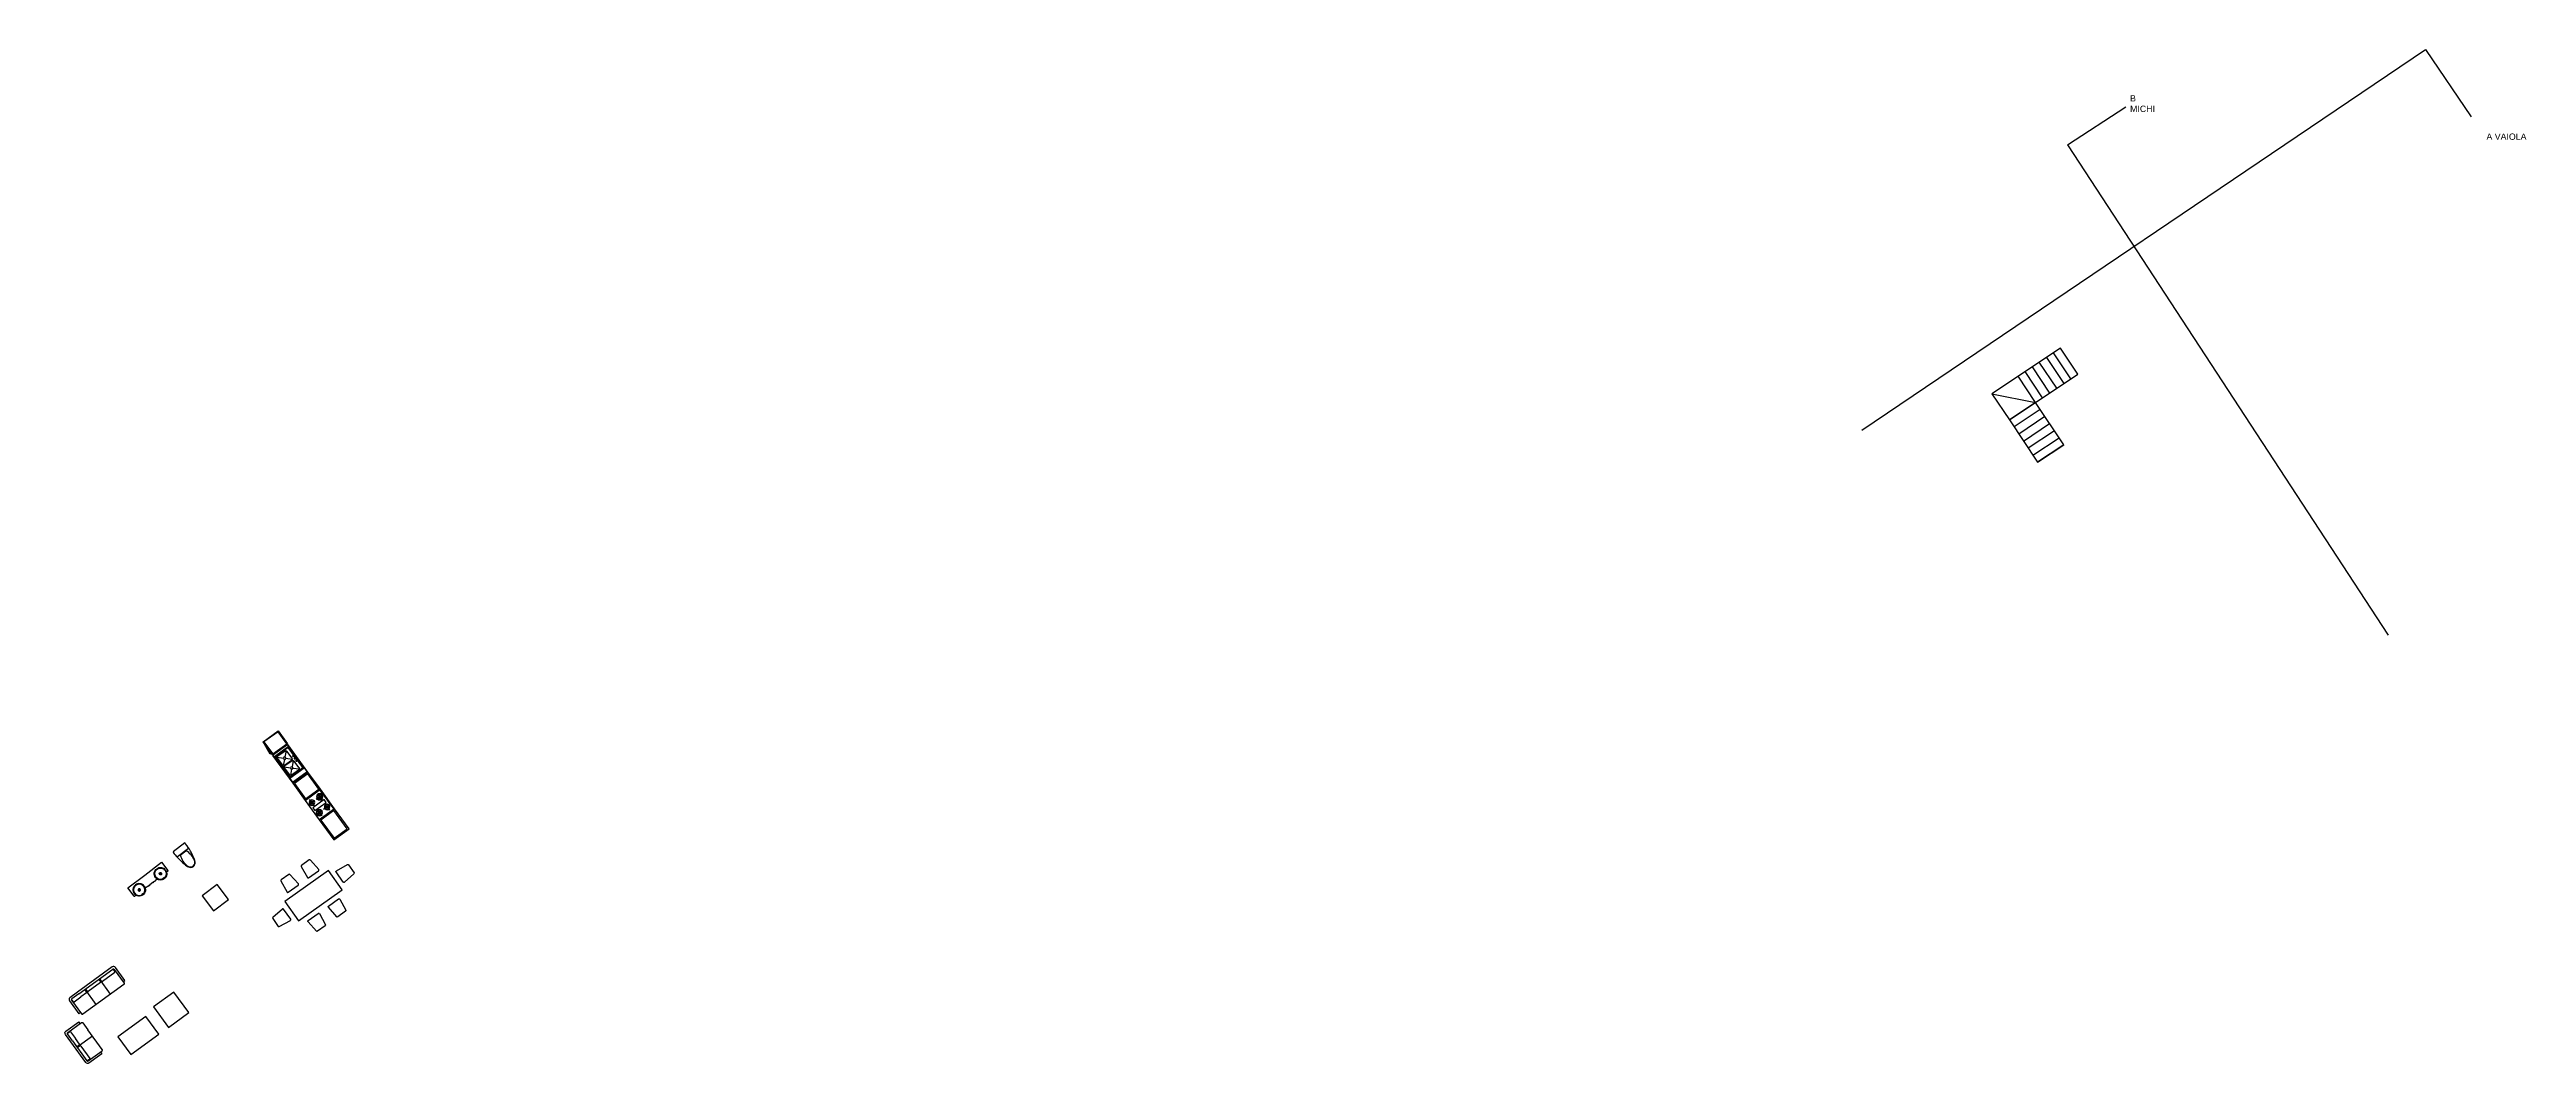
# Model space of a CAD drawing. Header units: inches. Extents: x -902 to 12417, y -2973 to 6117.
# Drawn here: x 108 to 186.8, y 36.6 to 68.9 of the extents above; entities that cross this region are included whole.
import ezdxf

# ---------------------------------------------------------------- set-up
doc = ezdxf.new("R2010")
doc.units = ezdxf.units.IN
doc.header["$MEASUREMENT"] = 0
doc.layers.add('ARREDAMENTO', color=255, linetype='Continuous')
doc.layers.add('QUOTE', color=6, linetype='Continuous')
doc.styles.get("Standard").update_dxf_attribs({"font": 'arial.ttf'})

msp = doc.modelspace()

# ---------------------------------------------------------------- texts
at = {"layer": 'QUOTE', "char_height": 0.2, "attachment_point": 1}
for s, width, insert in [('B MICHI', 0.5568, (174.203, 67.404)), ('A VAIOLA', 3.49212, (185.534, 66.186))]:
    msp.add_mtext_dynamic_manual_height_columns(s, width=width, gutter_width=1, heights=[0], dxfattribs=dict(at, insert=insert))

# ---------------------------------------------------------------- blocks, each defined once
blk = doc.blocks.new('WCLOS-04')
at = {"linetype": 'Continuous'}
for p, q in [((0, 9.8), (0, -9.8)), ((9, 9.3), (9, -9.3)), ((9.4, -4.8), (9.4, 4.8))]:
    blk.add_line(p, q, dxfattribs=at)
blk.add_lwpolyline([(9, 9.3), (6.7, 9.8), (4.5, 10.1), (2.2, 10.1), (0, 9.8)])
for centre, radius, start, end in [((3.1, -71), 81, 72.7523, 88.7776), ((19.7, -19.9), 26.8, 75.2214, 112.6263), ((24.7, -1), 7.23, 43.1457, 75.2214), ((25, -0.5), 7.27, 20.4524, 72.7523), ((25.8, 0), 5.72, 316.8543, 43.1457), ((26.5, 0), 5.72, 339.5476, 20.4524), ((3.1, 71), 81, 271.2224, 287.2477), ((19.7, 19.9), 26.8, 247.3737, 284.7786), ((24.7, 1), 7.23, 284.7786, 316.8543), ((25, 0.5), 7.27, 287.2477, 339.5476)]:
    blk.add_arc(centre, radius, start, end)
for start, end in [(260.5377, 277.7399), (277.7399, 285.822)]:
    blk.add_arc((3.4, 10.5), 20.6, start, end, dxfattribs=at)
blk = doc.blocks.new('tavolo')
for points in [[(34.371, 38.846, -0.382162), (34.404, 38.845), (34.695, 38.567, -0.447008), (34.694, 38.53), (34.392, 38.277, -0.447008), (34.355, 38.282), (34.132, 38.617, -0.382162), (34.137, 38.65)], [(35.625, 38.791, 0.382162), (35.592, 38.796), (35.256, 38.573, 0.447008), (35.251, 38.536), (35.504, 38.234, 0.447008), (35.541, 38.233), (35.82, 38.524, 0.382162), (35.821, 38.557)], [(33.763, 38.337, -0.382162), (33.796, 38.336), (34.087, 38.057, -0.447008), (34.086, 38.02), (33.783, 37.767, -0.447008), (33.747, 37.772), (33.524, 38.108, -0.382162), (33.529, 38.141)], [(33.363, 36.897, -0.382162), (33.364, 36.93), (33.642, 37.221, -0.447008), (33.68, 37.22), (33.933, 36.918, -0.447008), (33.928, 36.881), (33.592, 36.658, -0.382162), (33.559, 36.663)], [(35.047, 36.804, 0.382162), (35.052, 36.837), (34.829, 37.172, 0.447008), (34.792, 37.177), (34.49, 36.924, 0.447008), (34.489, 36.887), (34.78, 36.609, 0.382162), (34.813, 36.608)], [(35.655, 37.313, 0.382162), (35.66, 37.346), (35.437, 37.682, 0.447008), (35.4, 37.687), (35.098, 37.434, 0.447008), (35.097, 37.397), (35.388, 37.118, 0.382162), (35.421, 37.117)]]:
    blk.add_lwpolyline(points, format="xyb", close=True)
blk.add_lwpolyline([(33.7, 37.469), (34.181, 36.894), (35.484, 37.985), (35.003, 38.56)], close=True)
blk = doc.blocks.new('cucina')
at = {"ltscale": 0.02}
for p, q in [((32.311, 34.659), (32.311, 35.259)), ((32.311, 35.259), (33.098, 35.259)), ((33.098, 34.659), (32.311, 34.659)), ((33.098, 35.259), (33.098, 34.659)), ((33.098, 34.659), (33.098, 35.259)), ((33.098, 35.259), (33.86, 35.259)), ((33.86, 35.227), (33.098, 35.227)), ((33.86, 34.659), (33.098, 34.659)), ((33.278, 34.794), (33.149, 34.794)), ((33.279, 35.101), (33.15, 35.101)), ((33.278, 34.794), (33.278, 34.913)), ((33.278, 34.794), (33.4, 34.794)), ((33.278, 34.794), (33.278, 34.652)), ((33.279, 35.101), (33.279, 35.22)), ((33.279, 35.101), (33.402, 35.101)), ((33.279, 35.101), (33.279, 34.959)), ((33.677, 35.101), (33.548, 35.101)), ((33.677, 34.792), (33.548, 34.792)), ((33.677, 35.101), (33.677, 35.22)), ((33.677, 35.101), (33.677, 34.959)), ((33.677, 35.101), (33.799, 35.101)), ((33.677, 34.792), (33.677, 34.912)), ((33.677, 34.792), (33.799, 34.792)), ((33.677, 34.792), (33.677, 34.65)), ((33.86, 35.259), (33.86, 34.659)), ((33.86, 34.659), (33.86, 35.259)), ((33.86, 35.259), (34.535, 35.259)), ((34.535, 34.659), (33.86, 34.659)), ((34.535, 35.259), (35.625, 35.259)), ((34.535, 35.259), (34.535, 34.659)), ((34.535, 34.659), (34.535, 35.259)), ((34.535, 35.259), (34.535, 34.659)), ((34.535, 35.259), (34.535, 34.659)), ((35.625, 34.659), (34.535, 34.659)), ((34.716, 35.24), (35.555, 35.24)), ((34.716, 34.682), (34.716, 35.24)), ((35.555, 34.682), (34.716, 34.682)), ((34.767, 34.783), (34.767, 35.063)), ((34.919, 34.951), (34.782, 35.099)), ((34.919, 34.895), (34.782, 34.747)), ((34.818, 35.113), (35.072, 35.113)), ((35.072, 34.732), (34.818, 34.732)), ((35.108, 35.099), (34.971, 34.951)), ((35.108, 34.747), (34.971, 34.895)), ((35.123, 35.063), (35.123, 34.783)), ((35.148, 34.783), (35.148, 35.063)), ((35.3, 34.951), (35.163, 35.099)), ((35.3, 34.895), (35.163, 34.747)), ((35.199, 35.113), (35.453, 35.113)), ((35.453, 34.732), (35.199, 34.732)), ((35.489, 35.099), (35.352, 34.951)), ((35.489, 34.747), (35.352, 34.895)), ((35.504, 35.063), (35.504, 34.783)), ((35.555, 35.24), (35.555, 34.682)), ((35.625, 35.259), (35.625, 34.659)), ((35.705, 34.624), (36.153, 34.67)), ((35.705, 34.624), (35.714, 34.67))]:
    blk.add_line(p, q, dxfattribs=at)
for points in [[(33.058, 35.207), (33.058, 34.696), (32.342, 34.696), (32.342, 35.207)], [(33.528, 35.159), (33.528, 34.716), (33.418, 34.716), (33.418, 35.159)], [(34.49, 35.222), (34.49, 34.696), (33.897, 34.696), (33.897, 35.222)], [(35.531, 34.715), (34.744, 34.715), (34.744, 35.211), (35.531, 35.211)], [(35.642, 35.261), (35.642, 34.67), (36.153, 34.67), (36.153, 35.261)], [(36.131, 35.246), (36.131, 34.691), (35.66, 34.691), (35.66, 35.246)]]:
    blk.add_lwpolyline(points, close=True, dxfattribs=at)
blk.add_lwpolyline([(35.625, 34.672), (34.571, 34.672), (34.571, 35.25), (35.625, 35.25)], dxfattribs=at)
for centre, radius in [((33.278, 34.794), 0.099), ((33.28, 35.101), 0.088), ((33.278, 34.794), 0.0778), ((33.279, 35.101), 0.0778), ((33.278, 34.794), 0.0378), ((33.279, 35.101), 0.0378), ((33.677, 35.101), 0.099), ((33.677, 34.792), 0.0881), ((33.677, 35.101), 0.0778), ((33.677, 34.792), 0.0778), ((33.677, 35.101), 0.0378), ((33.677, 34.792), 0.0378), ((34.945, 34.923), 0.0381), ((35.047, 35.177), 0.0201), ((35.135, 35.177), 0.0201), ((35.224, 35.177), 0.0201), ((35.326, 34.923), 0.0381)]:
    blk.add_circle(centre, radius, dxfattribs=at)
for centre, start, end in [((34.818, 35.063), 90, 180), ((34.818, 34.783), 180, 270), ((35.072, 35.063), 0, 90), ((35.072, 34.783), 270, 0), ((35.199, 35.063), 90, 180), ((35.199, 34.783), 180, 270), ((35.453, 35.063), 0, 90), ((35.453, 34.783), 270, 0)]:
    blk.add_arc(centre, 0.0508, start, end, dxfattribs=at)
blk = doc.blocks.new('laavabo')
for p, q in [((35.905, 42.712), (35.901, 42.673)), ((35.901, 42.673), (35.904, 42.643)), ((35.905, 42.634), (35.904, 42.643)), ((35.916, 42.749), (35.905, 42.712)), ((35.916, 42.598), (35.905, 42.634)), ((35.935, 42.784), (35.916, 42.749)), ((35.924, 42.708), (35.921, 42.673)), ((35.921, 42.673), (35.924, 42.637)), ((35.935, 42.741), (35.924, 42.708)), ((35.924, 42.637), (35.935, 42.604)), ((35.959, 42.814), (35.935, 42.784)), ((35.951, 42.773), (35.935, 42.741)), ((35.935, 42.604), (35.951, 42.573)), ((35.974, 42.8), (35.951, 42.773)), ((35.951, 42.573), (35.974, 42.545)), ((35.99, 42.839), (35.959, 42.814)), ((36.001, 42.822), (35.974, 42.8)), ((35.974, 42.545), (36.001, 42.523)), ((36.024, 42.857), (35.99, 42.839)), ((36.032, 42.839), (36.001, 42.822)), ((36.062, 42.869), (36.024, 42.857)), ((36.066, 42.849), (36.032, 42.839)), ((36.101, 42.873), (36.062, 42.869)), ((36.067, 42.69), (36.064, 42.678)), ((36.064, 42.678), (36.064, 42.667)), ((36.064, 42.667), (36.067, 42.656)), ((36.101, 42.853), (36.066, 42.849)), ((36.074, 42.699), (36.067, 42.69)), ((36.067, 42.656), (36.074, 42.646)), ((36.084, 42.706), (36.074, 42.699)), ((36.074, 42.646), (36.084, 42.639)), ((36.08, 42.683), (36.078, 42.676)), ((36.078, 42.676), (36.078, 42.669)), ((36.078, 42.669), (36.08, 42.662)), ((36.085, 42.689), (36.08, 42.683)), ((36.08, 42.662), (36.085, 42.656)), ((36.095, 42.71), (36.084, 42.706)), ((36.084, 42.639), (36.095, 42.636)), ((36.09, 42.693), (36.085, 42.689)), ((36.085, 42.656), (36.09, 42.652)), ((36.097, 42.695), (36.09, 42.693)), ((36.09, 42.652), (36.097, 42.65)), ((36.107, 42.71), (36.095, 42.71)), ((36.095, 42.636), (36.107, 42.636)), ((36.104, 42.695), (36.097, 42.695)), ((36.097, 42.65), (36.104, 42.65)), ((36.14, 42.869), (36.101, 42.873)), ((36.136, 42.849), (36.101, 42.853)), ((36.111, 42.693), (36.104, 42.695)), ((36.104, 42.65), (36.111, 42.652)), ((36.118, 42.706), (36.107, 42.71)), ((36.107, 42.636), (36.118, 42.639)), ((36.117, 42.689), (36.111, 42.693)), ((36.111, 42.652), (36.117, 42.656)), ((36.121, 42.683), (36.117, 42.689)), ((36.117, 42.656), (36.121, 42.662)), ((36.127, 42.699), (36.118, 42.706)), ((36.118, 42.639), (36.127, 42.646)), ((36.124, 42.676), (36.121, 42.683)), ((36.121, 42.662), (36.124, 42.669)), ((36.124, 42.669), (36.124, 42.676)), ((36.134, 42.69), (36.127, 42.699)), ((36.127, 42.646), (36.134, 42.656)), ((36.138, 42.678), (36.134, 42.69)), ((36.134, 42.656), (36.138, 42.667)), ((36.17, 42.839), (36.136, 42.849)), ((36.138, 42.667), (36.138, 42.678)), ((36.177, 42.857), (36.14, 42.869)), ((36.201, 42.822), (36.17, 42.839)), ((36.212, 42.839), (36.177, 42.857)), ((36.228, 42.8), (36.201, 42.822)), ((36.201, 42.523), (36.228, 42.545)), ((36.242, 42.814), (36.212, 42.839)), ((36.251, 42.773), (36.228, 42.8)), ((36.228, 42.545), (36.251, 42.573)), ((36.267, 42.784), (36.242, 42.814)), ((36.267, 42.741), (36.251, 42.773)), ((36.251, 42.573), (36.267, 42.604)), ((36.286, 42.749), (36.267, 42.784)), ((36.277, 42.708), (36.267, 42.741)), ((36.267, 42.604), (36.277, 42.637)), ((36.281, 42.673), (36.277, 42.708)), ((36.277, 42.637), (36.281, 42.673)), ((36.297, 42.712), (36.286, 42.749)), ((36.286, 42.598), (36.297, 42.634)), ((36.301, 42.673), (36.297, 42.712)), ((36.298, 42.643), (36.297, 42.634)), ((36.298, 42.643), (36.301, 42.673)), ((36.298, 42.643), (36.298, 42.643)), ((36.427, 42.598), (36.397, 42.598)), ((36.465, 42.598), (36.435, 42.598)), ((36.617, 42.598), (36.587, 42.598)), ((36.587, 42.587), (36.617, 42.587)), ((36.648, 42.598), (36.676, 42.598)), ((36.751, 42.673), (36.755, 42.712)), ((36.754, 42.643), (36.751, 42.673)), ((36.754, 42.643), (36.754, 42.643)), ((36.754, 42.643), (36.755, 42.634)), ((36.755, 42.712), (36.766, 42.749)), ((36.766, 42.598), (36.755, 42.634)), ((36.766, 42.749), (36.785, 42.784)), ((36.771, 42.673), (36.774, 42.708)), ((36.774, 42.637), (36.771, 42.673)), ((36.774, 42.708), (36.785, 42.741)), ((36.785, 42.604), (36.774, 42.637)), ((36.785, 42.784), (36.809, 42.814)), ((36.785, 42.741), (36.801, 42.773)), ((36.801, 42.573), (36.785, 42.604)), ((36.801, 42.773), (36.824, 42.8)), ((36.824, 42.545), (36.801, 42.573)), ((36.809, 42.814), (36.84, 42.839)), ((36.824, 42.8), (36.851, 42.822)), ((36.851, 42.523), (36.824, 42.545)), ((36.84, 42.839), (36.874, 42.857)), ((36.851, 42.822), (36.882, 42.839)), ((36.874, 42.857), (36.912, 42.869)), ((36.882, 42.839), (36.916, 42.849)), ((36.912, 42.869), (36.951, 42.873)), ((36.914, 42.678), (36.917, 42.69)), ((36.914, 42.667), (36.914, 42.678)), ((36.917, 42.656), (36.914, 42.667)), ((36.916, 42.849), (36.951, 42.853)), ((36.917, 42.69), (36.924, 42.699)), ((36.924, 42.646), (36.917, 42.656)), ((36.924, 42.699), (36.934, 42.706)), ((36.934, 42.639), (36.924, 42.646)), ((36.928, 42.676), (36.93, 42.683)), ((36.928, 42.669), (36.928, 42.676)), ((36.93, 42.662), (36.928, 42.669)), ((36.93, 42.683), (36.935, 42.689)), ((36.935, 42.656), (36.93, 42.662)), ((36.934, 42.706), (36.945, 42.71)), ((36.945, 42.636), (36.934, 42.639)), ((36.935, 42.689), (36.94, 42.693)), ((36.94, 42.652), (36.935, 42.656)), ((36.94, 42.693), (36.947, 42.695)), ((36.947, 42.65), (36.94, 42.652)), ((36.945, 42.71), (36.957, 42.71)), ((36.957, 42.636), (36.945, 42.636)), ((36.947, 42.695), (36.954, 42.695)), ((36.954, 42.65), (36.947, 42.65)), ((36.951, 42.873), (36.99, 42.869)), ((36.951, 42.853), (36.986, 42.849)), ((36.954, 42.695), (36.961, 42.693)), ((36.961, 42.652), (36.954, 42.65)), ((36.957, 42.71), (36.968, 42.706)), ((36.968, 42.639), (36.957, 42.636)), ((36.961, 42.693), (36.967, 42.689)), ((36.967, 42.656), (36.961, 42.652)), ((36.967, 42.689), (36.971, 42.683)), ((36.971, 42.662), (36.967, 42.656)), ((36.968, 42.706), (36.977, 42.699)), ((36.977, 42.646), (36.968, 42.639)), ((36.971, 42.683), (36.974, 42.676)), ((36.974, 42.669), (36.971, 42.662)), ((36.974, 42.676), (36.974, 42.669)), ((36.977, 42.699), (36.984, 42.69)), ((36.984, 42.656), (36.977, 42.646)), ((36.984, 42.69), (36.988, 42.678)), ((36.988, 42.667), (36.984, 42.656)), ((36.986, 42.849), (37.02, 42.839)), ((36.988, 42.678), (36.988, 42.667)), ((36.99, 42.869), (37.027, 42.857)), ((37.02, 42.839), (37.051, 42.822)), ((37.027, 42.857), (37.062, 42.839)), ((37.051, 42.822), (37.078, 42.8)), ((37.078, 42.545), (37.051, 42.523)), ((37.062, 42.839), (37.092, 42.814)), ((37.078, 42.8), (37.101, 42.773)), ((37.101, 42.573), (37.078, 42.545)), ((37.092, 42.814), (37.117, 42.784)), ((37.101, 42.773), (37.117, 42.741)), ((37.117, 42.604), (37.101, 42.573)), ((37.117, 42.784), (37.136, 42.749)), ((37.117, 42.741), (37.127, 42.708)), ((37.127, 42.637), (37.117, 42.604)), ((37.127, 42.708), (37.131, 42.673)), ((37.131, 42.673), (37.127, 42.637)), ((37.136, 42.749), (37.147, 42.712)), ((37.136, 42.598), (37.147, 42.634)), ((37.147, 42.712), (37.151, 42.673)), ((37.147, 42.634), (37.148, 42.643)), ((37.151, 42.673), (37.148, 42.643)), ((36.001, 42.523), (36.032, 42.506)), ((36.032, 42.506), (36.066, 42.496)), ((36.066, 42.496), (36.101, 42.493)), ((36.091, 42.509), (36.092, 42.51)), ((36.091, 42.508), (36.091, 42.509)), ((36.091, 42.508), (36.091, 42.506)), ((36.091, 42.506), (36.092, 42.505)), ((36.092, 42.51), (36.094, 42.511)), ((36.092, 42.505), (36.094, 42.504)), ((36.094, 42.511), (36.096, 42.512)), ((36.094, 42.504), (36.096, 42.503)), ((36.096, 42.512), (36.098, 42.512)), ((36.096, 42.503), (36.098, 42.503)), ((36.098, 42.512), (36.101, 42.513)), ((36.098, 42.503), (36.101, 42.503)), ((36.104, 42.512), (36.101, 42.513)), ((36.104, 42.503), (36.101, 42.503)), ((36.101, 42.493), (36.136, 42.496)), ((36.106, 42.512), (36.104, 42.512)), ((36.106, 42.503), (36.104, 42.503)), ((36.108, 42.511), (36.106, 42.512)), ((36.108, 42.504), (36.106, 42.503)), ((36.109, 42.51), (36.108, 42.511)), ((36.109, 42.505), (36.108, 42.504)), ((36.11, 42.509), (36.109, 42.51)), ((36.11, 42.506), (36.109, 42.505)), ((36.111, 42.508), (36.11, 42.509)), ((36.111, 42.508), (36.11, 42.506)), ((36.136, 42.496), (36.17, 42.506)), ((36.17, 42.506), (36.201, 42.523)), ((36.882, 42.506), (36.851, 42.523)), ((36.916, 42.496), (36.882, 42.506)), ((36.951, 42.493), (36.916, 42.496)), ((36.941, 42.509), (36.942, 42.51)), ((36.941, 42.508), (36.941, 42.509)), ((36.941, 42.508), (36.941, 42.506)), ((36.941, 42.506), (36.942, 42.505)), ((36.942, 42.51), (36.944, 42.511)), ((36.942, 42.505), (36.944, 42.504)), ((36.944, 42.511), (36.946, 42.512)), ((36.944, 42.504), (36.946, 42.503)), ((36.946, 42.512), (36.948, 42.512)), ((36.946, 42.503), (36.948, 42.503)), ((36.948, 42.512), (36.951, 42.513)), ((36.948, 42.503), (36.951, 42.503)), ((36.954, 42.512), (36.951, 42.513)), ((36.954, 42.503), (36.951, 42.503)), ((36.986, 42.496), (36.951, 42.493)), ((36.956, 42.512), (36.954, 42.512)), ((36.956, 42.503), (36.954, 42.503)), ((36.958, 42.511), (36.956, 42.512)), ((36.958, 42.504), (36.956, 42.503)), ((36.959, 42.51), (36.958, 42.511)), ((36.959, 42.505), (36.958, 42.504)), ((36.96, 42.509), (36.959, 42.51)), ((36.96, 42.506), (36.959, 42.505)), ((36.961, 42.508), (36.96, 42.509)), ((36.961, 42.508), (36.96, 42.506)), ((37.02, 42.506), (36.986, 42.496)), ((37.051, 42.523), (37.02, 42.506))]:
    blk.add_line(p, q)
blk.add_lwpolyline([(36.648, 42.587), (36.648, 42.598), (36.617, 42.598), (36.617, 42.587), (36.587, 42.587), (36.587, 42.598), (36.465, 42.598), (36.465, 42.587), (36.435, 42.587), (36.435, 42.598), (36.427, 42.598), (36.427, 42.587), (36.397, 42.587), (36.397, 42.598), (36.286, 42.598), (36.286, 42.596), (36.267, 42.561), (36.242, 42.531), (36.212, 42.506), (36.177, 42.488), (36.14, 42.476), (36.101, 42.473), (36.062, 42.476), (36.024, 42.488), (35.99, 42.506), (35.959, 42.531), (35.935, 42.561), (35.916, 42.596), (35.916, 42.598), (35.859, 42.598), (35.856, 42.598), (35.853, 42.601), (35.851, 42.605), (35.851, 42.61), (35.851, 42.943), (36.526, 42.943), (37.201, 42.943), (37.201, 42.61), (37.2, 42.605), (37.198, 42.601), (37.196, 42.598), (37.192, 42.598), (37.136, 42.598), (37.136, 42.596), (37.117, 42.561), (37.092, 42.531), (37.062, 42.506), (37.027, 42.488), (36.99, 42.476), (36.951, 42.473), (36.912, 42.476), (36.874, 42.488), (36.84, 42.506), (36.809, 42.531), (36.785, 42.561), (36.766, 42.596), (36.766, 42.598), (36.676, 42.598), (36.676, 42.587)], close=True)
blk = doc.blocks.new('scale')
for p, q in [((32.529, 39.706), (33.529, 38.706)), ((33.529, 38.706), (33.529, 39.706)), ((33.799, 38.706), (33.799, 39.706)), ((34.069, 39.706), (34.069, 38.706)), ((34.339, 38.706), (34.339, 39.706)), ((34.609, 39.706), (34.609, 38.706)), ((34.879, 38.706), (34.879, 39.706)), ((34.069, 38.706), (34.069, 38.706)), ((33.529, 38.436), (32.529, 38.436)), ((33.529, 38.166), (32.529, 38.166)), ((32.529, 37.896), (33.529, 37.896)), ((33.529, 37.626), (32.529, 37.626)), ((32.529, 37.356), (33.529, 37.356)), ((33.528, 37.086), (32.529, 37.086))]:
    blk.add_line(p, q)
for points in [[(32.529, 38.706), (35.149, 38.706), (35.149, 39.706), (32.529, 39.706)], [(32.529, 37.086), (33.529, 37.086), (33.529, 38.706), (32.529, 38.706)]]:
    blk.add_lwpolyline(points, close=True)
blk = doc.blocks.new('divano')
at = {"linetype": 'ByBlock', "lineweight": -2}
for p, q in [((2080.931, 1148.419), (2080.931, 1148.509)), ((2080.951, 1148.399), (2081.215, 1148.399)), ((2081.437, 1148.399), (2081.215, 1148.399)), ((2081.457, 1148.419), (2081.457, 1148.515)), ((2081.472, 1147.915), (2081.472, 1148.515)), ((2081.487, 1148.419), (2081.487, 1148.515)), ((2081.993, 1148.399), (2081.507, 1148.399)), ((2082.013, 1148.419), (2082.013, 1148.515)), ((2082.028, 1147.915), (2082.028, 1148.515)), ((2082.043, 1148.419), (2082.043, 1148.515)), ((2082.063, 1148.399), (2082.548, 1148.399)), ((2082.568, 1148.419), (2082.568, 1148.509)), ((2080.916, 1148), (2080.846, 1148)), ((2082.583, 1148), (2082.654, 1148))]:
    blk.add_line(p, q, dxfattribs=at)
for p, q in [((2080.276, 1147.708), (2080.186, 1147.708)), ((2080.296, 1147.688), (2080.296, 1147.423)), ((2080.695, 1147.723), (2080.695, 1147.793)), ((2080.276, 1147.182), (2080.18, 1147.182)), ((2080.78, 1147.167), (2080.18, 1147.167)), ((2080.276, 1147.152), (2080.18, 1147.152)), ((2080.296, 1147.202), (2080.296, 1147.423)), ((2080.296, 1147.132), (2080.296, 1146.646)), ((2080.276, 1146.626), (2080.186, 1146.626)), ((2080.695, 1146.611), (2080.695, 1146.541))]:
    blk.add_line(p, q)
for points in [[(2082.654, 1148), (2082.654, 1148.509, 0.414214), (2082.584, 1148.579), (2081.215, 1148.579), (2080.916, 1148.579, 0.414214), (2080.846, 1148.509), (2080.846, 1148, 0.42137)], [(2081.215, 1148.515), (2080.946, 1148.515, 0.414214), (2080.916, 1148.485), (2080.916, 1147.945, 0.414214), (2080.946, 1147.915)], [(2081.215, 1148.515), (2082.553, 1148.515, -0.414214), (2082.583, 1148.485), (2082.583, 1147.945, -0.414214), (2082.553, 1147.915)], [(2082.553, 1147.915), (2080.946, 1147.915, -0.129153)]]:
    blk.add_lwpolyline(points, format="xyb", dxfattribs=at)
for points in [[(2080.695, 1146.541), (2080.186, 1146.541, -0.414214), (2080.116, 1146.611), (2080.116, 1147.423), (2080.116, 1147.723, -0.414214), (2080.186, 1147.793), (2080.695, 1147.793, -0.42137)], [(2080.18, 1147.423), (2080.18, 1147.693, -0.414214), (2080.21, 1147.723), (2080.75, 1147.723, -0.414214), (2080.78, 1147.693)], [(2080.78, 1147.693), (2080.78, 1147.423, -0.37482)], [(2080.18, 1147.423), (2080.18, 1146.641, 0.414214), (2080.21, 1146.611), (2080.75, 1146.611, 0.414214), (2080.78, 1146.641)], [(2080.78, 1146.641), (2080.78, 1147.423, 0.129153)]]:
    blk.add_lwpolyline(points, format="xyb")
for centre, start, end in [((2080.951, 1148.419), 180, 270), ((2081.437, 1148.419), 270, 0), ((2081.507, 1148.419), 180, 270), ((2081.993, 1148.419), 270, 0), ((2082.063, 1148.419), 180, 270), ((2082.548, 1148.419), 270, 0)]:
    blk.add_arc(centre, 0.02, start, end, dxfattribs=at)
for centre, start, end in [((2080.276, 1147.688), 0, 90), ((2080.276, 1147.202), 270, 0), ((2080.276, 1147.132), 0, 90), ((2080.276, 1146.646), 270, 0)]:
    blk.add_arc(centre, 0.02, start, end)

# ---------------------------------------------------------------- linework, layer by layer
at = {"layer": 'ARREDAMENTO'}
for points in [[(113.735, 41.837), (113.372, 42.315), (112.894, 41.952), (113.257, 41.474)], [(111.823, 37.775), (112.47, 38.245), (112, 38.892), (111.352, 38.422)], [(111.105, 38.122), (110.215, 37.476), (110.626, 36.909), (111.516, 37.556)]]:
    msp.add_lwpolyline(points, close=True, dxfattribs=at)
at = {"layer": 'QUOTE', "color": 6}
for p, q in [((165.675, 56.756), (183.597, 68.854)), ((183.597, 68.854), (185.043, 66.712)), ((172.21, 65.824), (174.067, 67.039)), ((172.21, 65.824), (182.413, 50.239))]:
    msp.add_line(p, q, dxfattribs=at)

# ---------------------------------------------------------------- block references
at = {"layer": 'ARREDAMENTO'}
for name, p, rotation in [('scale', (164.758, 6.835), 33.6785382435294), ('laavabo', (107.975, -13.675), 37.23457335563553), ('tavolo', (153.974, 76.758), 175.3467259559941), ('divano', (-899.686, -2113.637), 36)]:
    msp.add_blockref(name, p, dxfattribs=dict(at, rotation=rotation))
at = {"layer": 'ARREDAMENTO', "xscale": -1, "rotation": 306.0000000000007}
msp.add_blockref('cucina', (108.036, -2.776), dxfattribs=at)
at = {"layer": 'ARREDAMENTO', "xscale": 0.0236842105263122, "yscale": 0.0236842105263122, "zscale": 0.0236842105263122, "rotation": 307.2345733556355}
msp.add_blockref('WCLOS-04', (112.159, 43.495), dxfattribs=at)

msp.set_redraw_order([(e.dxf.handle, doc.entitydb.next_handle()) for e in msp.query("TEXT MTEXT ATTDEF DIMENSION ARC_DIMENSION")])  # texts and dimensions are drawn at this point

doc.saveas('drawing.dxf')
